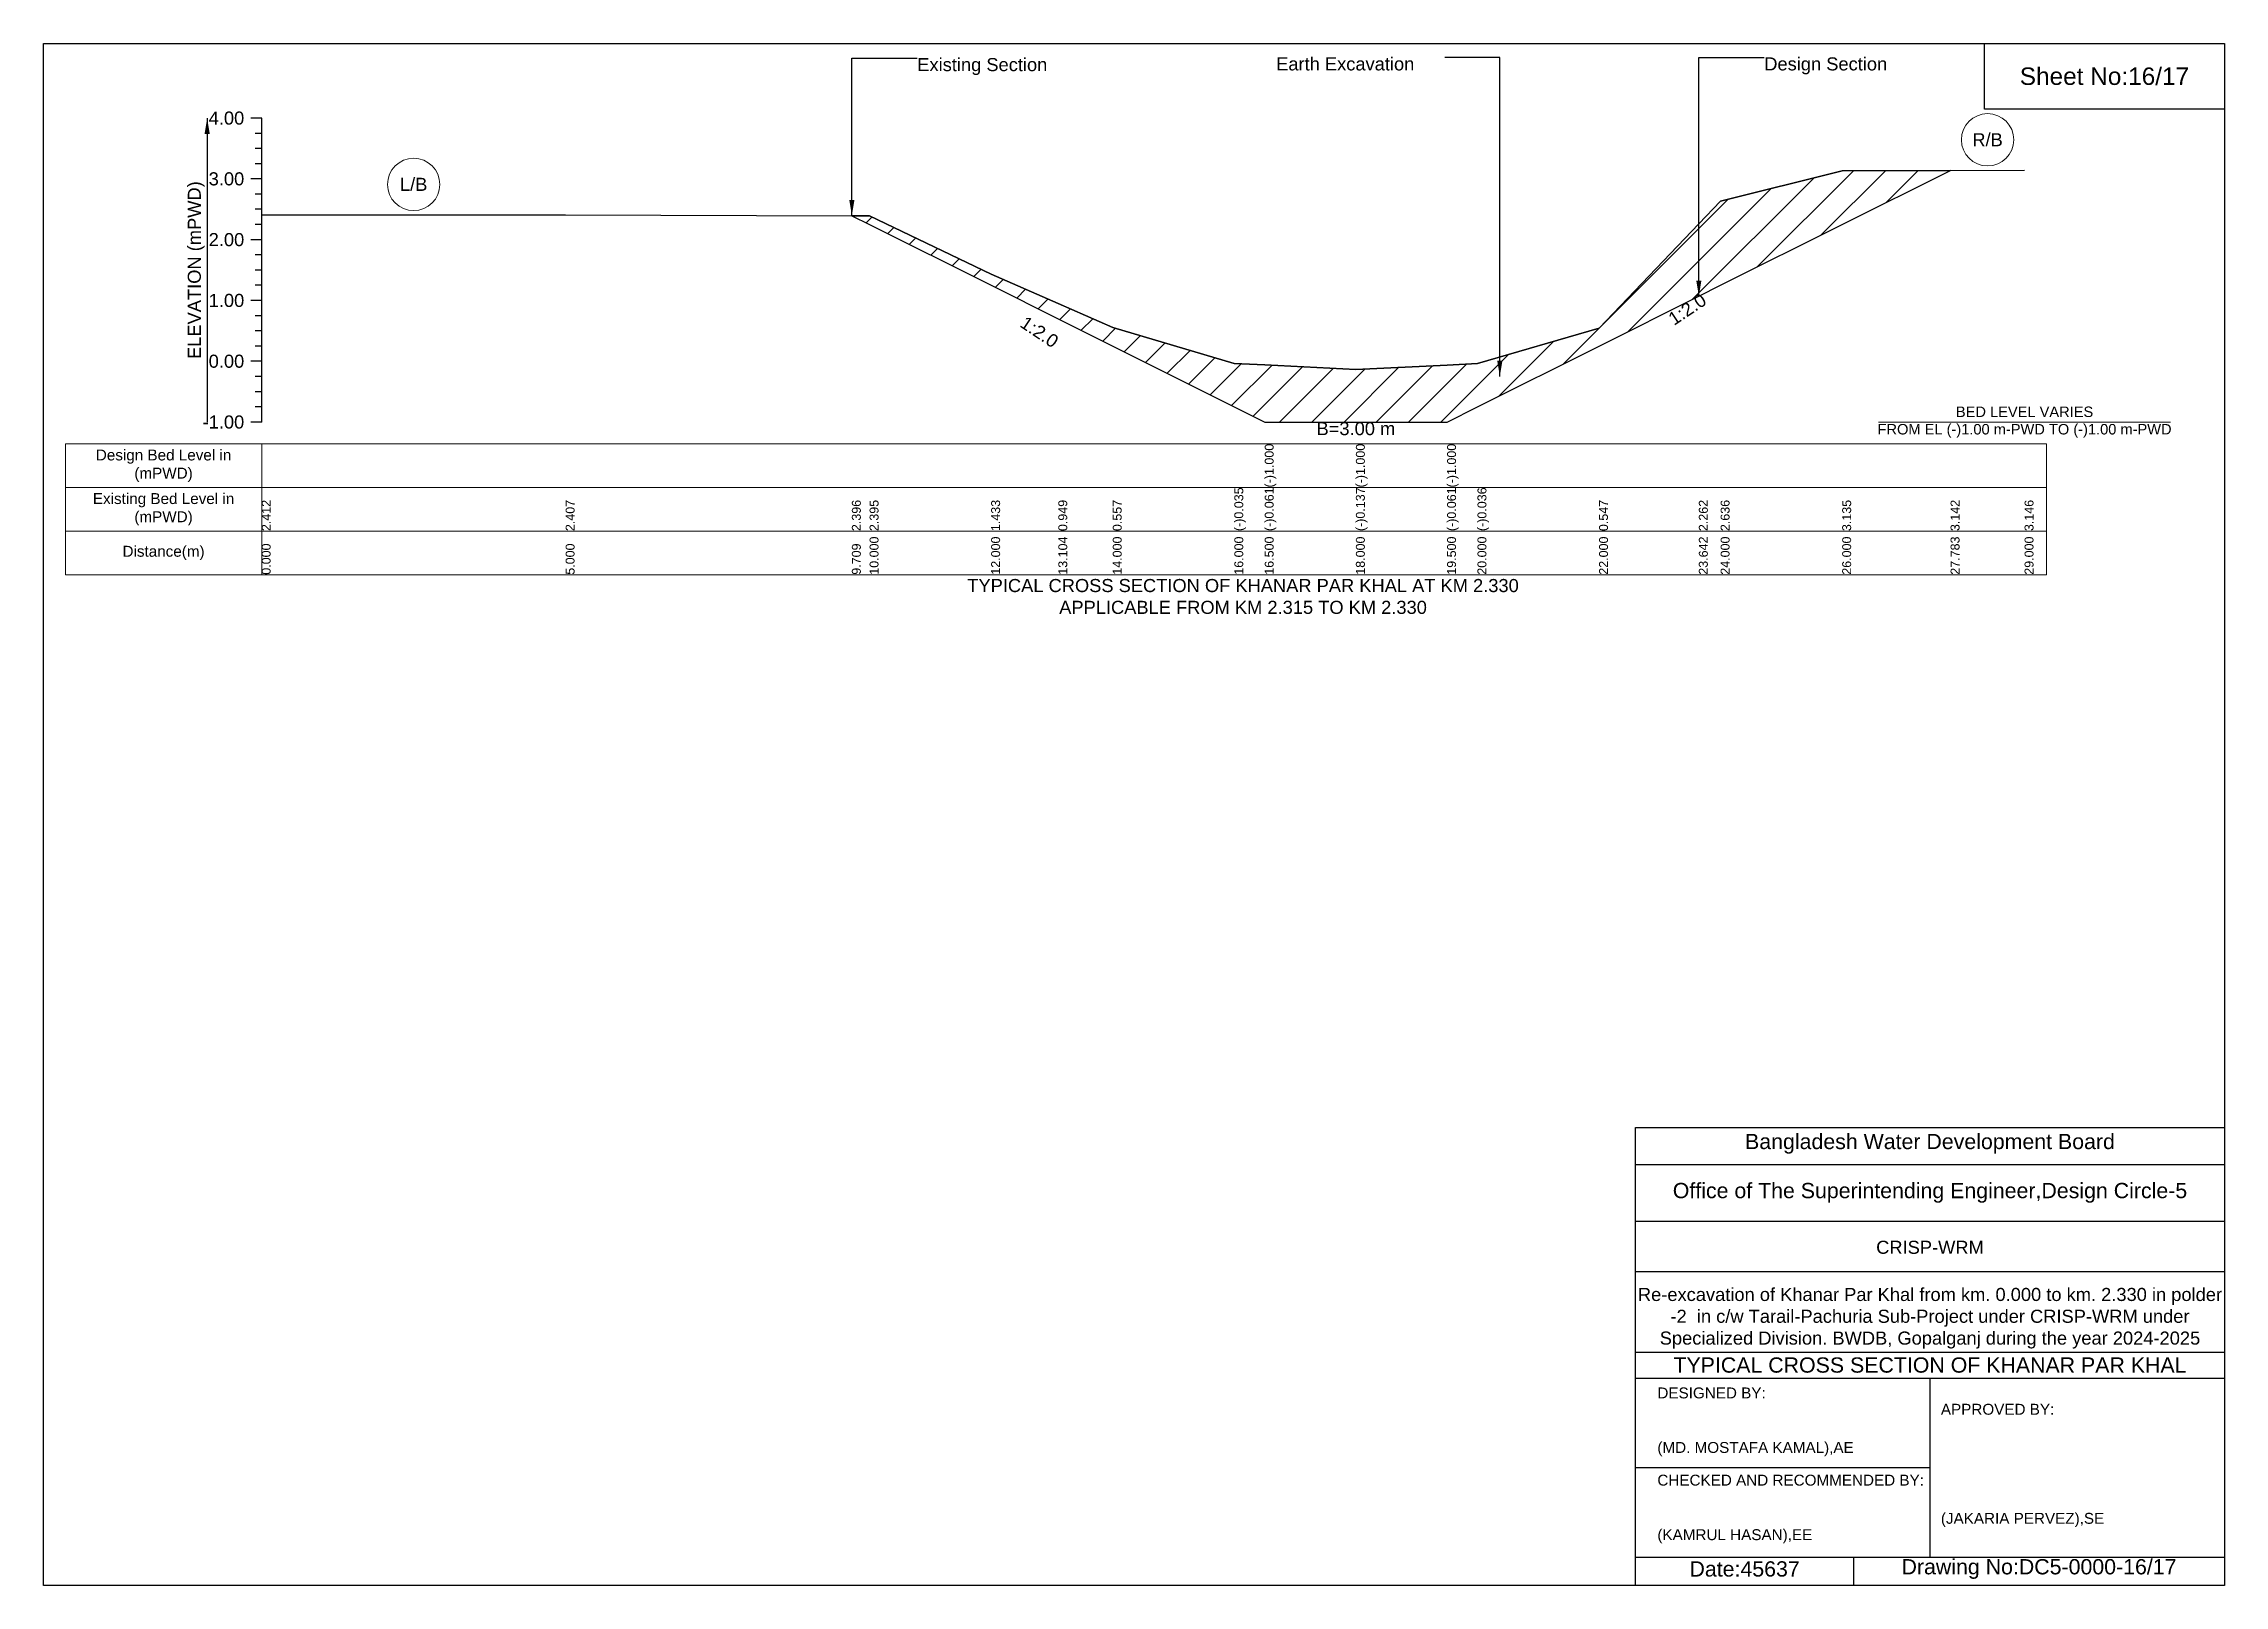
# Model space of a CAD drawing. Header units: inches. Extents: x 91000 to 268000, y -5656 to 7228.
# Drawn here: x 250000 to 258000, y -5656 to 0 of the extents above; entities that cross this region are included whole.
import ezdxf

# ---------------------------------------------------------------- set-up
doc = ezdxf.new("R2010")
doc.units = ezdxf.units.IN
doc.header["$LTSCALE"] = 7
doc.header["$MEASUREMENT"] = 0
for name, color, linetype, lineweight in [('Cross section Data Border', 7, 'Continuous', 9), ('Cross Section Labels', 7, 'Continuous', 9), ('Existing_Bed_Level for Xsection', 7, 'Continuous', 25)]:
    doc.layers.add(name, color=color, linetype=linetype, lineweight=lineweight)
doc.styles.get("Standard").update_dxf_attribs({"font": 'arial.ttf'})
doc.dimstyles.get("Standard").update_dxf_attribs({"dimtxt": 0.18, "dimasz": 0.18, "dimexe": 0.18, "dimexo": 0.0625, "dimgap": 0.09, "dimtad": 0, "dimtih": 1, "dimtoh": 1, "dimdec": 4, "dimzin": 0, "dimdsep": 46, "dimtxsty": 'Standard', "dimcen": 0.09, "dimadec": 0, "dimazin": 0, "dimtfac": 1, "dimtdec": 4, "dimtofl": 0, "dimtmove": 0, "dimatfit": 3, "dimfxl": 1, "dimtolj": 1, "dimtzin": 0, "dimarcsym": 0})

msp = doc.modelspace()

# ---------------------------------------------------------------- texts
at = {"attachment_point": 5}
for s, insert, char_height in [('Sheet No:16/17', (257560, -120), 64), ('Bangladesh Water Development Board', (256920, -4036), 56), ('Office of The Superintending Engineer,Design Circle-5', (256920, -4216), 56)]:
    msp.add_mtext(s, dxfattribs=dict(at, insert=insert, char_height=char_height))
for s, insert, char_height, width, attachment_point in [('CRISP-WRM', (256920, -4416), 48, 2240, 5), ('Re-excavation of Khanar Par Khal from km. 0.000 to km. 2.330 in polder -2  in c/w Tarail-Pachuria Sub-Project under CRISP-WRM under Specialized Division. BWDB, Gopalganj during the year 2024-2025', (256920, -4676), 48, 2160, 5), ('TYPICAL CROSS SECTION OF KHANAR PAR KHAL', (256920, -4848), 56, 2240, 5), ('DESIGNED BY:^J^J^J(MD. MOSTAFA KAMAL),AE', (255920, -5056), 40, 1120, 4), ('APPROVED BY:^J^J^J^J^J^J(JAKARIA PERVEZ),SE', (256960, -5216), 40, 1120, 4), ('CHECKED AND RECOMMENDED BY:^J^J^J(KAMRUL HASAN),EE', (255920, -5376), 40, 1120, 4), ('Date:45637', (256240, -5596), 56, 1120, 5), ('Drawing No:DC5-0000-16/17', (257320, -5596), 56, 1760, 5)]:
    msp.add_mtext(s, dxfattribs=dict(insert=insert, char_height=char_height, width=width, attachment_point=attachment_point))
at = {"layer": 'Cross section Data Border', "char_height": 40, "width": 640, "attachment_point": 5}
for s, insert in [('Design Bed Level in (mPWD)', (250440, -1548.4)), ('Existing Bed Level in (mPWD)', (250440, -1708.4)), ('Distance(m)', (250440, -1868.4))]:
    msp.add_mtext(s, dxfattribs=dict(at, insert=insert))
at = {"layer": 'Cross Section Labels'}
for s, insert, char_height, attachment_point in [('Existing Section', (253205, -53), 48, 1), ('Earth Excavation', (254521.5, -50.4), 48, 1), ('Design Section', (256312.1, -50.4), 48, 1), ('R/B', (257131.3, -352.9), 48, 5), ('L/B', (251357.5, -516.6), 48, 5), ('BED LEVEL VARIES ^JFROM EL (-)1.00 m-PWD TO (-)1.00 m-PWD', (257267, -1388.4), 38.4, 5), ('B=3.00 m', (254814, -1388.4), 48, 2), ('TYPICAL CROSS SECTION OF KHANAR PAR KHAL AT KM 2.330^JAPPLICABLE FROM KM 2.315 TO KM 2.330', (254400, -2028.4), 48, 5)]:
    msp.add_mtext(s, dxfattribs=dict(at, insert=insert, char_height=char_height, attachment_point=attachment_point))
at = {"layer": 'Cross Section Labels', "char_height": 48, "attachment_point": 2}
for insert, rotation in [((256016.3, -954.5), 33.69007), ((253666.5, -1037.7), 326.30993)]:
    msp.add_mtext('1:2.0', dxfattribs=dict(at, insert=insert, rotation=rotation))
at = {"layer": 'Existing_Bed_Level for Xsection', "char_height": 48, "attachment_point": 6}
for s, insert in [('4.00', (250736, -273.4)), ('3.00', (250736, -496.4)), ('2.00', (250736, -719.4)), ('1.00', (250736, -942.4)), ('0.00', (250736, -1165.4)), ('-1.00', (250736, -1388.4))]:
    msp.add_mtext(s, dxfattribs=dict(at, insert=insert))
at = {"layer": 'Existing_Bed_Level for Xsection', "rotation": 90}
for s, insert, char_height, attachment_point in [('ELEVATION (mPWD)', (250560, -830.9), 48, 5), ('(-)1.000', (254479.5, -1628.4), 32.8, 1), ('(-)1.000', (254814, -1628.4), 32.8, 1), ('(-)1.000', (255148.5, -1628.4), 32.8, 1), ('2.412', (250800, -1788.4), 32.8, 1), ('2.407', (251915, -1788.4), 32.8, 1), ('2.396', (252965, -1788.4), 32.8, 1), ('2.395', (253030, -1788.4), 32.8, 1), ('1.433', (253476, -1788.4), 32.8, 1), ('0.949', (253722.3, -1788.4), 32.8, 1), ('0.557', (253922, -1788.4), 32.8, 1), ('(-)0.035', (254368, -1788.4), 32.8, 1), ('(-)0.061', (254479.5, -1788.4), 32.8, 1), ('(-)0.137', (254814, -1788.4), 32.8, 1), ('(-)0.061', (255148.5, -1788.4), 32.8, 1), ('(-)0.036', (255260, -1788.4), 32.8, 1), ('0.547', (255706, -1788.4), 32.8, 1), ('2.262', (256072.1, -1788.4), 32.8, 1), ('2.636', (256152, -1788.4), 32.8, 1), ('3.135', (256598, -1788.4), 32.8, 1), ('3.142', (256995.6, -1788.4), 32.8, 1), ('3.146', (257267, -1788.4), 32.8, 1), ('0.000', (250800, -1948.4), 32.8, 1), ('5.000', (251915, -1948.4), 32.8, 1), ('9.709', (252965, -1948.4), 32.8, 1), ('10.000', (253030, -1948.4), 32.8, 1), ('12.000', (253476, -1948.4), 32.8, 1), ('13.104', (253722.3, -1948.4), 32.8, 1), ('14.000', (253922, -1948.4), 32.8, 1), ('16.000', (254368, -1948.4), 32.8, 1), ('16.500', (254479.5, -1948.4), 32.8, 1), ('18.000', (254814, -1948.4), 32.8, 1), ('19.500', (255148.5, -1948.4), 32.8, 1), ('20.000', (255260, -1948.4), 32.8, 1), ('22.000', (255706, -1948.4), 32.8, 1), ('23.642', (256072.1, -1948.4), 32.8, 1), ('24.000', (256152, -1948.4), 32.8, 1), ('26.000', (256598, -1948.4), 32.8, 1), ('27.783', (256995.6, -1948.4), 32.8, 1), ('29.000', (257267, -1948.4), 32.8, 1)]:
    msp.add_mtext(s, dxfattribs=dict(at, insert=insert, char_height=char_height, attachment_point=attachment_point))

# ---------------------------------------------------------------- hatches: boundary and pattern name
at = {"layer": 'Existing_Bed_Level for Xsection'}
h = msp.add_hatch(dxfattribs=at)
h.set_pattern_fill('ANSI31', color=256, scale=669, style=0)
h.paths.add_polyline_path([(252965, -631.2), (253030, -663.7), (253476, -886.7), (253722.3, -1009.8), (253922, -1109.7), (254368, -1332.7), (254479.5, -1388.4), (254814, -1388.4), (255148.5, -1388.4), (255260, -1332.7), (255706, -1109.7), (256072.1, -926.7), (256152, -886.7), (256598, -663.7), (256995.6, -464.9), (256598, -466.3), (256152, -577.6), (256072.1, -661.1), (255706, -1043.5), (255260, -1173.5), (255148.5, -1179.1), (254814, -1196), (254479.5, -1178.9), (254368, -1173.3), (253922, -1041.2), (253722.3, -953.8), (253476, -845.9), (253030, -631.4)])

# ---------------------------------------------------------------- linework, layer by layer
for points in [[(250000, 0), (258000, 0), (258000, -5656), (250000, -5656)], [(257120, 0), (258000, 0), (258000, -240), (257120, -240)]]:
    msp.add_lwpolyline(points, close=True)
for points in [[(255840, -5656), (255840, -3976), (258000, -3976)], [(255840, -4112), (258000, -4112)], [(255840, -4320), (258000, -4320)], [(255840, -4504), (258000, -4504)], [(255840, -4800), (258000, -4800)], [(255840, -4896), (258000, -4896)], [(256920, -4896), (256920, -5552)], [(255840, -5224), (256920, -5224)], [(255840, -5552), (258000, -5552)], [(256640, -5552), (256640, -5656)]]:
    msp.add_lwpolyline(points)
at = {"layer": 'Cross section Data Border'}
msp.add_lwpolyline([(250080, -1468.4), (257347, -1468.4), (257347, -1948.4), (250080, -1948.4)], close=True, dxfattribs=at)
for points in [[(250800, -1468.4), (250800, -1948.4)], [(250080, -1628.4), (257347, -1628.4)], [(250080, -1788.4), (257347, -1788.4)]]:
    msp.add_lwpolyline(points, dxfattribs=at)
at = {"layer": 'Cross Section Labels'}
msp.add_lwpolyline([(256731.2, -1388.4), (257802.8, -1388.4)], dxfattribs=at)
for centre in [(257131.3, -352.9), (251357.5, -516.6)]:
    msp.add_circle(centre, 96, dxfattribs=at)
at = {"layer": 'Existing_Bed_Level for Xsection'}
for points in [[(250800, -273.4), (250760, -273.4)], [(250800, -1388.4), (250800, -1165.4), (250800, -942.4), (250800, -719.4), (250800, -496.4), (250800, -273.4)], [(250800, -329.2), (250776, -329.2)], [(250800, -384.9), (250776, -384.9)], [(250800, -440.7), (250776, -440.7)], [(250800, -627.6), (251915, -628.7), (252965, -631.2), (253030, -631.4), (253476, -845.9), (253722.3, -953.8), (253922, -1041.2), (254368, -1173.3), (254479.5, -1178.9), (254479.5, -1178.9), (254814, -1196), (254814, -1196), (255148.5, -1179.1), (255148.5, -1179.1), (255260, -1173.5), (255706, -1043.5), (256072.1, -661.1), (256152, -577.6), (256598, -466.3), (256995.6, -464.9), (257267, -463.9)], [(250800, -496.4), (250760, -496.4)], [(250800, -552.2), (250776, -552.2)], [(250800, -607.9), (250776, -607.9)], [(250800, -719.4), (250760, -719.4)], [(250800, -663.7), (250776, -663.7)], [(250800, -775.2), (250776, -775.2)], [(250800, -830.9), (250776, -830.9)], [(250800, -942.4), (250760, -942.4)], [(250800, -886.7), (250776, -886.7)], [(250800, -998.2), (250776, -998.2)], [(250800, -1053.9), (250776, -1053.9)], [(250800, -1109.7), (250776, -1109.7)], [(250800, -1165.4), (250760, -1165.4)], [(250800, -1221.2), (250776, -1221.2)], [(250800, -1276.9), (250776, -1276.9)], [(250800, -1332.7), (250776, -1332.7)], [(250800, -1388.4), (250760, -1388.4)]]:
    msp.add_lwpolyline(points, dxfattribs=at)
msp.add_lwpolyline([(252965, -631.2), (253030, -663.7), (253476, -886.7), (253722.3, -1009.8), (253922, -1109.7), (254368, -1332.7), (254479.5, -1388.4), (254479.5, -1388.4), (254814, -1388.4), (254814, -1388.4), (255148.5, -1388.4), (255148.5, -1388.4), (255260, -1332.7), (255706, -1109.7), (256072.1, -926.7), (256152, -886.7), (256598, -663.7), (256995.6, -464.9), (256598, -466.3), (256152, -577.6), (256072.1, -661.1), (255706, -1043.5), (255260, -1173.5), (255148.5, -1179.1), (255148.5, -1179.1), (254814, -1196), (254814, -1196), (254479.5, -1178.9), (254479.5, -1178.9), (254368, -1173.3), (253922, -1041.2), (253722.3, -953.8), (253476, -845.9), (253030, -631.4)], close=True, dxfattribs=at)

msp.set_redraw_order([(e.dxf.handle, doc.entitydb.next_handle()) for e in msp.query("TEXT MTEXT ATTDEF DIMENSION ARC_DIMENSION")])  # texts and dimensions are drawn at this point

# ---------------------------------------------------------------- leaders
at = {"layer": 'Cross Section Labels', "annotation_type": 0, "has_hookline": 1}
for points, hookline_direction, text_width in [([(252965, -631.2), (252965, -53), (253204.9, -53)], 0, 467.2), ([(255342, -1221.2), (255342, -50.4), (255140.6, -50.4)], 1, 497), ([(256072.1, -926.7), (256072.1, -50.4), (256312, -50.4)], 0, 441.2)]:
    msp.add_leader(points, dimstyle='Standard', override={"dimasz": 57.6}, dxfattribs=dict(at, hookline_direction=hookline_direction, text_width=text_width))
at = {"layer": 'Existing_Bed_Level for Xsection'}
msp.add_leader([(250600, -273.4), (250600, -1388.4)], dimstyle='Standard', override={"dimasz": 57.6}, dxfattribs=at)

doc.saveas('drawing.dxf')
